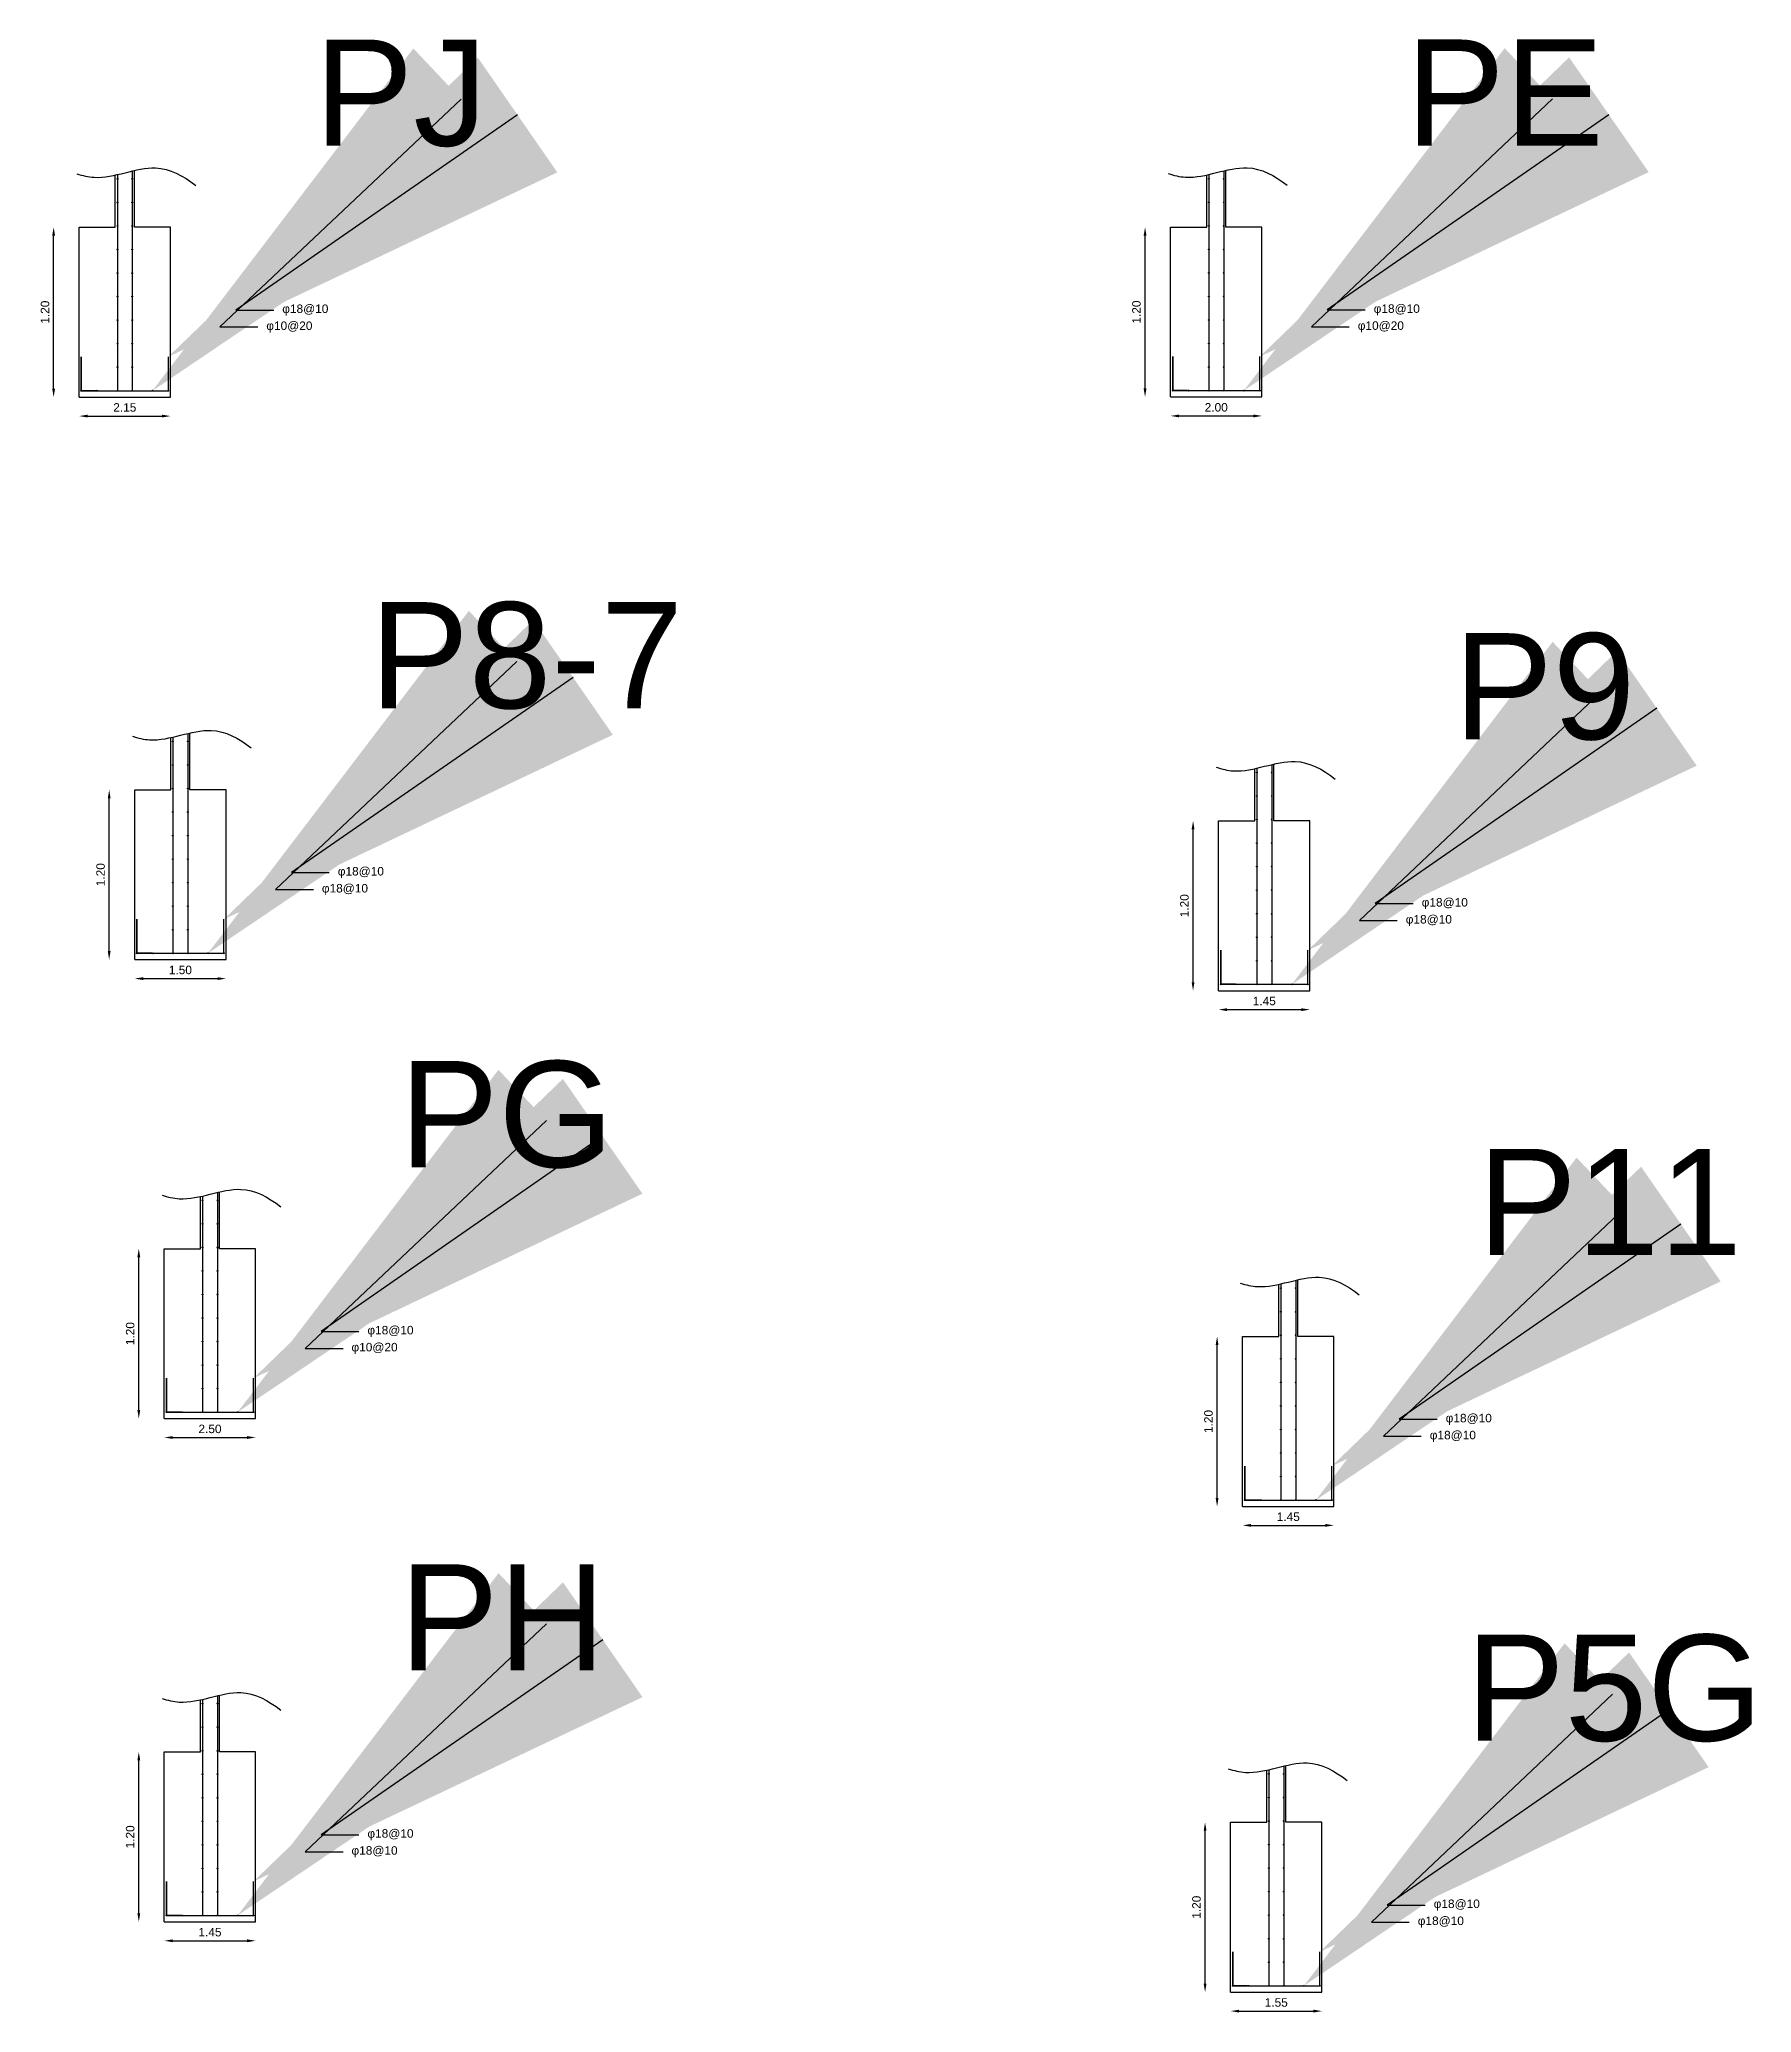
# Model space of a CAD drawing. Header units: millimetres. Extents: x 0 to 225, y -56 to 68.
# Drawn here: x 185.1 to 225.4, y 13.35 to 59.81 of the extents above; entities that cross this region are included whole.
import ezdxf
from ezdxf import colors
from ezdxf.entities.mleader import LeaderData, LeaderLine
from ezdxf.math import Vec2, Vec3

# ---------------------------------------------------------------- set-up
doc = ezdxf.new("R2010")
doc.units = ezdxf.units.MM
for name, color, linetype in [('anotaciones', 7, 'Continuous'), ('enfierradura', 90, 'Continuous'), ('Fundaciones', 6, 'Continuous')]:
    doc.layers.add(name, color=color, linetype=linetype)
doc.styles.get("Standard").update_dxf_attribs({"font": 'arial.ttf'})
doc.dimstyles.new('ISO-25', dxfattribs={"dimtxt": 2.5, "dimasz": 2.5, "dimexe": 1.25, "dimexo": 0.625, "dimtad": 1, "dimtxsty": 'Standard', "dimcen": 2.5, "dimadec": 0, "dimazin": 0, "dimtfac": 1, "dimtmove": 0, "dimatfit": 3, "dimfxl": 1, "dimarcsym": 0})

msp = doc.modelspace()

# ---------------------------------------------------------------- texts
at = {"layer": 'anotaciones', "char_height": 2.5, "attachment_point": 1}
for s, width, insert in [('PJ', 0.73227, (191.567, 59.809)), ('PE', 0.73227, (217.261, 59.812)), ('P8-7', 2.5, (192.875, 46.564)), ('P9', 0.73227, (218.392, 45.833)), ('PG', 0.73227, (193.572, 35.759)), ('P11', 0.73227, (218.957, 33.69)), ('PH', 0.73227, (193.572, 23.908)), ('P5G', 0.73227, (218.674, 22.252))]:
    msp.add_mtext_dynamic_manual_height_columns(s, width=width, gutter_width=12.5, heights=[0], dxfattribs=dict(at, insert=insert))

# ---------------------------------------------------------------- blocks, each defined once
blk = doc.blocks.new('*U117')
at = {"layer": 'enfierradura'}
for centre in [(0, 0), (0, -0.349)]:
    blk.add_circle(centre, 0.01, dxfattribs=at)
blk = doc.blocks.new('*U118')
at = {"layer": 'enfierradura', "color": 0, "linetype": 'ByBlock', "lineweight": -2, "transparency": 16777216, "rotation": 90}
for p in [(186.93, 56.529), (186.93, 55.974), (186.93, 55.42), (186.93, 54.866), (186.93, 54.312), (186.93, 53.757), (186.93, 53.203), (186.93, 52.649), (186.93, 52.095), (186.93, 51.541)]:
    blk.add_blockref('*U117', p, dxfattribs=at)
blk = doc.blocks.new('*D119')
at = {"layer": 'anotaciones', "color": 0, "lineweight": -2, "transparency": 16777216}
blk.add_line((185.429, 51.591), (185.429, 55.191), dxfattribs=at)
at = {"layer": 'anotaciones', "color": 0, "transparency": 16777216}
for points in [[(185.396, 55.191), (185.463, 55.191), (185.429, 55.391)], [(185.396, 51.591), (185.463, 51.591), (185.429, 51.391)]]:
    blk.add_solid(points, dxfattribs=at)
at = {"layer": 'anotaciones', "color": 0, "transparency": 16777216, "insert": (185.227, 53.391), "char_height": 0.2, "width": 0.13834, "attachment_point": 5, "rotation": 90}
blk.add_mtext('1.20', dxfattribs=at)
blk = doc.blocks.new('*D120')
at = {"layer": 'anotaciones', "color": 0, "lineweight": -2, "transparency": 16777216}
blk.add_line((186.23, 50.944), (187.98, 50.944), dxfattribs=at)
at = {"layer": 'anotaciones', "color": 0, "transparency": 16777216}
for points in [[(186.23, 50.978), (186.23, 50.911), (186.03, 50.944)], [(187.98, 50.978), (187.98, 50.911), (188.18, 50.944)]]:
    blk.add_solid(points, dxfattribs=at)
at = {"layer": 'anotaciones', "color": 0, "transparency": 16777216, "insert": (187.105, 51.147), "char_height": 0.2, "attachment_point": 5}
blk.add_mtext('2.15', dxfattribs=at)
blk = doc.blocks.new('*U125')
at = {"layer": 'enfierradura'}
for centre in [(0, 0), (0, -0.349)]:
    blk.add_circle(centre, 0.01, dxfattribs=at)
blk = doc.blocks.new('*U126')
at = {"layer": 'enfierradura', "color": 0, "linetype": 'ByBlock', "lineweight": -2, "transparency": 16777216, "rotation": 90}
for p in [(188.238, 43.284), (188.238, 42.729), (188.238, 42.175), (188.238, 41.621), (188.238, 41.067), (188.238, 40.512), (188.238, 39.958), (188.238, 39.404), (188.238, 38.85), (188.238, 38.296)]:
    blk.add_blockref('*U125', p, dxfattribs=at)
blk = doc.blocks.new('*D127')
at = {"layer": 'anotaciones', "color": 0, "lineweight": -2, "transparency": 16777216}
blk.add_line((186.737, 38.346), (186.737, 41.946), dxfattribs=at)
at = {"layer": 'anotaciones', "color": 0, "transparency": 16777216}
for points in [[(186.704, 41.946), (186.77, 41.946), (186.737, 42.146)], [(186.704, 38.346), (186.77, 38.346), (186.737, 38.146)]]:
    blk.add_solid(points, dxfattribs=at)
at = {"layer": 'anotaciones', "color": 0, "transparency": 16777216, "insert": (186.535, 40.146), "char_height": 0.2, "width": 0.13834, "attachment_point": 5, "rotation": 90}
blk.add_mtext('1.20', dxfattribs=at)
blk = doc.blocks.new('*D128')
at = {"layer": 'anotaciones', "color": 0, "lineweight": -2, "transparency": 16777216}
blk.add_line((187.538, 37.699), (189.288, 37.699), dxfattribs=at)
at = {"layer": 'anotaciones', "color": 0, "transparency": 16777216}
for points in [[(187.538, 37.733), (187.538, 37.666), (187.338, 37.699)], [(189.288, 37.733), (189.288, 37.666), (189.488, 37.699)]]:
    blk.add_solid(points, dxfattribs=at)
at = {"layer": 'anotaciones', "color": 0, "transparency": 16777216, "insert": (188.413, 37.902), "char_height": 0.2, "attachment_point": 5}
blk.add_mtext('1.50', dxfattribs=at)
blk = doc.blocks.new('*U133')
at = {"layer": 'enfierradura'}
for centre in [(0, 0), (0, -0.349)]:
    blk.add_circle(centre, 0.01, dxfattribs=at)
blk = doc.blocks.new('*U134')
at = {"layer": 'enfierradura', "color": 0, "linetype": 'ByBlock', "lineweight": -2, "transparency": 16777216, "rotation": 90}
for p in [(188.935, 32.478), (188.935, 31.924), (188.935, 31.37), (188.935, 30.816), (188.935, 30.262), (188.935, 29.707), (188.935, 29.153), (188.935, 28.599), (188.935, 28.045), (188.935, 27.49)]:
    blk.add_blockref('*U133', p, dxfattribs=at)
blk = doc.blocks.new('*D135')
at = {"layer": 'anotaciones', "color": 0, "lineweight": -2, "transparency": 16777216}
blk.add_line((187.434, 27.54), (187.434, 31.14), dxfattribs=at)
at = {"layer": 'anotaciones', "color": 0, "transparency": 16777216}
for points in [[(187.401, 31.14), (187.468, 31.14), (187.434, 31.34)], [(187.401, 27.54), (187.468, 27.54), (187.434, 27.34)]]:
    blk.add_solid(points, dxfattribs=at)
at = {"layer": 'anotaciones', "color": 0, "transparency": 16777216, "insert": (187.232, 29.34), "char_height": 0.2, "width": 0.13834, "attachment_point": 5, "rotation": 90}
blk.add_mtext('1.20', dxfattribs=at)
blk = doc.blocks.new('*D136')
at = {"layer": 'anotaciones', "color": 0, "lineweight": -2, "transparency": 16777216}
blk.add_line((188.235, 26.894), (189.985, 26.894), dxfattribs=at)
at = {"layer": 'anotaciones', "color": 0, "transparency": 16777216}
for points in [[(188.235, 26.928), (188.235, 26.861), (188.035, 26.894)], [(189.985, 26.928), (189.985, 26.861), (190.185, 26.894)]]:
    blk.add_solid(points, dxfattribs=at)
at = {"layer": 'anotaciones', "color": 0, "transparency": 16777216, "insert": (189.11, 27.096), "char_height": 0.2, "attachment_point": 5}
blk.add_mtext('2.50', dxfattribs=at)
blk = doc.blocks.new('*U141')
at = {"layer": 'enfierradura'}
for centre in [(0, 0), (0, -0.349)]:
    blk.add_circle(centre, 0.01, dxfattribs=at)
blk = doc.blocks.new('*U142')
at = {"layer": 'enfierradura', "color": 0, "linetype": 'ByBlock', "lineweight": -2, "transparency": 16777216, "rotation": 90}
for p in [(188.935, 20.628), (188.935, 20.073), (188.935, 19.519), (188.935, 18.965), (188.935, 18.411), (188.935, 17.857), (188.935, 17.302), (188.935, 16.748), (188.935, 16.194), (188.935, 15.64)]:
    blk.add_blockref('*U141', p, dxfattribs=at)
blk = doc.blocks.new('*D143')
at = {"layer": 'anotaciones', "color": 0, "lineweight": -2, "transparency": 16777216}
blk.add_line((187.434, 15.69), (187.434, 19.29), dxfattribs=at)
at = {"layer": 'anotaciones', "color": 0, "transparency": 16777216}
for points in [[(187.401, 19.29), (187.468, 19.29), (187.434, 19.49)], [(187.401, 15.69), (187.468, 15.69), (187.434, 15.49)]]:
    blk.add_solid(points, dxfattribs=at)
at = {"layer": 'anotaciones', "color": 0, "transparency": 16777216, "insert": (187.232, 17.49), "char_height": 0.2, "width": 0.13834, "attachment_point": 5, "rotation": 90}
blk.add_mtext('1.20', dxfattribs=at)
blk = doc.blocks.new('*D144')
at = {"layer": 'anotaciones', "color": 0, "lineweight": -2, "transparency": 16777216}
blk.add_line((188.235, 15.044), (189.985, 15.044), dxfattribs=at)
at = {"layer": 'anotaciones', "color": 0, "transparency": 16777216}
for points in [[(188.235, 15.077), (188.235, 15.01), (188.035, 15.044)], [(189.985, 15.077), (189.985, 15.01), (190.185, 15.044)]]:
    blk.add_solid(points, dxfattribs=at)
at = {"layer": 'anotaciones', "color": 0, "transparency": 16777216, "insert": (189.11, 15.246), "char_height": 0.2, "attachment_point": 5}
blk.add_mtext('1.45', dxfattribs=at)
blk = doc.blocks.new('*U149')
at = {"layer": 'enfierradura'}
for centre in [(0, 0), (0, -0.349)]:
    blk.add_circle(centre, 0.01, dxfattribs=at)
blk = doc.blocks.new('*U150')
at = {"layer": 'enfierradura', "color": 0, "linetype": 'ByBlock', "lineweight": -2, "transparency": 16777216, "rotation": 90}
for p in [(212.625, 56.532), (212.625, 55.978), (212.625, 55.423), (212.625, 54.869), (212.625, 54.315), (212.625, 53.761), (212.625, 53.207), (212.625, 52.652), (212.625, 52.098), (212.625, 51.544)]:
    blk.add_blockref('*U149', p, dxfattribs=at)
blk = doc.blocks.new('*D151')
at = {"layer": 'anotaciones', "color": 0, "lineweight": -2, "transparency": 16777216}
blk.add_line((211.124, 51.594), (211.124, 55.194), dxfattribs=at)
at = {"layer": 'anotaciones', "color": 0, "transparency": 16777216}
for points in [[(211.09, 55.194), (211.157, 55.194), (211.124, 55.394)], [(211.09, 51.594), (211.157, 51.594), (211.124, 51.394)]]:
    blk.add_solid(points, dxfattribs=at)
at = {"layer": 'anotaciones', "color": 0, "transparency": 16777216, "insert": (210.922, 53.394), "char_height": 0.2, "width": 0.13834, "attachment_point": 5, "rotation": 90}
blk.add_mtext('1.20', dxfattribs=at)
blk = doc.blocks.new('*D152')
at = {"layer": 'anotaciones', "color": 0, "lineweight": -2, "transparency": 16777216}
blk.add_line((211.924, 50.948), (213.674, 50.948), dxfattribs=at)
at = {"layer": 'anotaciones', "color": 0, "transparency": 16777216}
for points in [[(211.924, 50.981), (211.924, 50.914), (211.724, 50.948)], [(213.674, 50.981), (213.674, 50.914), (213.874, 50.948)]]:
    blk.add_solid(points, dxfattribs=at)
at = {"layer": 'anotaciones', "color": 0, "transparency": 16777216, "insert": (212.799, 51.15), "char_height": 0.2, "attachment_point": 5}
blk.add_mtext('2.00', dxfattribs=at)
blk = doc.blocks.new('*U157')
at = {"layer": 'enfierradura'}
for centre in [(0, 0), (0, -0.349)]:
    blk.add_circle(centre, 0.01, dxfattribs=at)
blk = doc.blocks.new('*U158')
at = {"layer": 'enfierradura', "color": 0, "linetype": 'ByBlock', "lineweight": -2, "transparency": 16777216, "rotation": 90}
for p in [(213.755, 42.553), (213.755, 41.999), (213.755, 41.444), (213.755, 40.89), (213.755, 40.336), (213.755, 39.782), (213.755, 39.227), (213.755, 38.673), (213.755, 38.119), (213.755, 37.565)]:
    blk.add_blockref('*U157', p, dxfattribs=at)
blk = doc.blocks.new('*D159')
at = {"layer": 'anotaciones', "color": 0, "lineweight": -2, "transparency": 16777216}
blk.add_line((212.254, 37.615), (212.254, 41.215), dxfattribs=at)
at = {"layer": 'anotaciones', "color": 0, "transparency": 16777216}
for points in [[(212.22, 41.215), (212.287, 41.215), (212.254, 41.415)], [(212.22, 37.615), (212.287, 37.615), (212.254, 37.415)]]:
    blk.add_solid(points, dxfattribs=at)
at = {"layer": 'anotaciones', "color": 0, "transparency": 16777216, "insert": (212.052, 39.415), "char_height": 0.2, "width": 0.13834, "attachment_point": 5, "rotation": 90}
blk.add_mtext('1.20', dxfattribs=at)
blk = doc.blocks.new('*D160')
at = {"layer": 'anotaciones', "color": 0, "lineweight": -2, "transparency": 16777216}
blk.add_line((213.055, 36.969), (214.805, 36.969), dxfattribs=at)
at = {"layer": 'anotaciones', "color": 0, "transparency": 16777216}
for points in [[(213.055, 37.002), (213.055, 36.935), (212.855, 36.969)], [(214.805, 37.002), (214.805, 36.935), (215.005, 36.969)]]:
    blk.add_solid(points, dxfattribs=at)
at = {"layer": 'anotaciones', "color": 0, "transparency": 16777216, "insert": (213.93, 37.171), "char_height": 0.2, "attachment_point": 5}
blk.add_mtext('1.45', dxfattribs=at)
blk = doc.blocks.new('*U166')
at = {"layer": 'enfierradura'}
for centre in [(0, 0), (0, -0.349)]:
    blk.add_circle(centre, 0.01, dxfattribs=at)
blk = doc.blocks.new('*U165')
at = {"layer": 'enfierradura', "color": 0, "linetype": 'ByBlock', "lineweight": -2, "transparency": 16777216, "rotation": 90}
for p in [(214.32, 30.409), (214.32, 29.855), (214.32, 29.301), (214.32, 28.747), (214.32, 28.192), (214.32, 27.638), (214.32, 27.084), (214.32, 26.53), (214.32, 25.976), (214.32, 25.421)]:
    blk.add_blockref('*U166', p, dxfattribs=at)
blk = doc.blocks.new('*D167')
at = {"layer": 'anotaciones', "color": 0, "lineweight": -2, "transparency": 16777216}
blk.add_line((212.819, 25.471), (212.819, 29.071), dxfattribs=at)
at = {"layer": 'anotaciones', "color": 0, "transparency": 16777216}
for points in [[(212.785, 29.071), (212.852, 29.071), (212.819, 29.271)], [(212.785, 25.471), (212.852, 25.471), (212.819, 25.271)]]:
    blk.add_solid(points, dxfattribs=at)
at = {"layer": 'anotaciones', "color": 0, "transparency": 16777216, "insert": (212.617, 27.271), "char_height": 0.2, "width": 0.13834, "attachment_point": 5, "rotation": 90}
blk.add_mtext('1.20', dxfattribs=at)
blk = doc.blocks.new('*D168')
at = {"layer": 'anotaciones', "color": 0, "lineweight": -2, "transparency": 16777216}
blk.add_line((213.62, 24.825), (215.37, 24.825), dxfattribs=at)
at = {"layer": 'anotaciones', "color": 0, "transparency": 16777216}
for points in [[(213.62, 24.859), (213.62, 24.792), (213.42, 24.825)], [(215.37, 24.859), (215.37, 24.792), (215.57, 24.825)]]:
    blk.add_solid(points, dxfattribs=at)
at = {"layer": 'anotaciones', "color": 0, "transparency": 16777216, "insert": (214.495, 25.027), "char_height": 0.2, "attachment_point": 5}
blk.add_mtext('1.45', dxfattribs=at)
blk = doc.blocks.new('*U173')
at = {"layer": 'enfierradura'}
for centre in [(0, 0), (0, -0.349)]:
    blk.add_circle(centre, 0.01, dxfattribs=at)
blk = doc.blocks.new('*U174')
at = {"layer": 'enfierradura', "color": 0, "linetype": 'ByBlock', "lineweight": -2, "transparency": 16777216, "rotation": 90}
for p in [(214.037, 18.972), (214.037, 18.418), (214.037, 17.863), (214.037, 17.309), (214.037, 16.755), (214.037, 16.201), (214.037, 15.646), (214.037, 15.092), (214.037, 14.538), (214.037, 13.984)]:
    blk.add_blockref('*U173', p, dxfattribs=at)
blk = doc.blocks.new('*D175')
at = {"layer": 'anotaciones', "color": 0, "lineweight": -2, "transparency": 16777216}
blk.add_line((212.536, 14.034), (212.536, 17.634), dxfattribs=at)
at = {"layer": 'anotaciones', "color": 0, "transparency": 16777216}
for points in [[(212.503, 17.634), (212.57, 17.634), (212.536, 17.834)], [(212.503, 14.034), (212.57, 14.034), (212.536, 13.834)]]:
    blk.add_solid(points, dxfattribs=at)
at = {"layer": 'anotaciones', "color": 0, "transparency": 16777216, "insert": (212.334, 15.834), "char_height": 0.2, "width": 0.13834, "attachment_point": 5, "rotation": 90}
blk.add_mtext('1.20', dxfattribs=at)
blk = doc.blocks.new('*D176')
at = {"layer": 'anotaciones', "color": 0, "lineweight": -2, "transparency": 16777216}
blk.add_line((213.337, 13.388), (215.087, 13.388), dxfattribs=at)
at = {"layer": 'anotaciones', "color": 0, "transparency": 16777216}
for points in [[(213.337, 13.421), (213.337, 13.354), (213.137, 13.388)], [(215.087, 13.421), (215.087, 13.354), (215.287, 13.388)]]:
    blk.add_solid(points, dxfattribs=at)
at = {"layer": 'anotaciones', "color": 0, "transparency": 16777216, "insert": (214.212, 13.59), "char_height": 0.2, "attachment_point": 5}
blk.add_mtext('1.55', dxfattribs=at)

# ---------------------------------------------------------------- dimensions: what is measured, and where the dimension line sits
at = {"layer": 'anotaciones'}
for base, p1, p2, picture, middle in [((185.429, 55.391), (186.03, 51.391), (186.03, 55.391), '*D119', (185.227, 53.391)), ((211.124, 55.394), (211.724, 51.394), (211.724, 55.394), '*D151', (210.922, 53.394)), ((186.737, 42.146), (187.338, 38.146), (187.338, 42.146), '*D127', (186.535, 40.146)), ((212.254, 41.415), (212.855, 37.415), (212.855, 41.415), '*D159', (212.052, 39.415)), ((187.434, 31.34), (188.035, 27.34), (188.035, 31.34), '*D135', (187.232, 29.34)), ((212.819, 29.271), (213.42, 25.271), (213.42, 29.271), '*D167', (212.617, 27.271)), ((187.434, 19.49), (188.035, 15.49), (188.035, 19.49), '*D143', (187.232, 17.49)), ((212.536, 17.834), (213.137, 13.834), (213.137, 17.834), '*D175', (212.334, 15.834))]:
    dim = msp.add_linear_dim(base=base, p1=p1, p2=p2, angle=90, text='1.20', dimstyle='ISO-25', override={"dimtxt": 0.2, "dimasz": 0.2, "dimgap": 0.1, "dimse1": 1, "dimse2": 1}, dxfattribs=at)
    dim.commit()
    dim.dimension.update_dxf_attribs({"geometry": picture, "text_midpoint": middle})
for base, p1, p2, text, picture, middle in [((188.18, 50.944), (186.03, 51.391), (188.18, 51.391), '2.15', '*D120', (187.105, 51.147)), ((213.874, 50.948), (211.724, 51.394), (213.874, 51.394), '2.00', '*D152', (212.799, 51.15)), ((189.488, 37.699), (187.338, 38.146), (189.488, 38.146), '1.50', '*D128', (188.413, 37.902)), ((215.005, 36.969), (212.855, 37.415), (215.005, 37.415), '1.45', '*D160', (213.93, 37.171)), ((190.185, 26.894), (188.035, 27.34), (190.185, 27.34), '2.50', '*D136', (189.11, 27.096)), ((215.57, 24.825), (213.42, 25.271), (215.57, 25.271), '1.45', '*D168', (214.495, 25.027)), ((190.185, 15.044), (188.035, 15.49), (190.185, 15.49), '1.45', '*D144', (189.11, 15.246)), ((215.287, 13.388), (213.137, 13.834), (215.287, 13.834), '1.55', '*D176', (214.212, 13.59))]:
    dim = msp.add_linear_dim(base=base, p1=p1, p2=p2, text=text, dimstyle='ISO-25', override={"dimtxt": 0.2, "dimasz": 0.2, "dimgap": 0.1, "dimse1": 1, "dimse2": 1}, dxfattribs=at)
    dim.commit()
    dim.dimension.update_dxf_attribs({"geometry": picture, "text_midpoint": middle})

# ---------------------------------------------------------------- linework, layer by layer
at = {"layer": 'enfierradura'}
for points in [[(187.28, 56.715), (187.28, 51.541)], [(212.974, 56.718), (212.974, 51.544)], [(186.93, 56.63), (186.93, 51.541)], [(212.625, 56.633), (212.625, 51.544)], [(186.43, 51.541), (186.08, 51.541), (186.08, 52.341), (186.08, 51.541), (188.13, 51.541), (188.13, 52.341)], [(212.124, 51.544), (211.774, 51.544), (211.774, 52.344), (211.774, 51.544), (213.824, 51.544), (213.824, 52.344)], [(188.238, 43.385), (188.238, 38.296)], [(188.588, 43.47), (188.588, 38.296)], [(213.755, 42.654), (213.755, 37.565)], [(214.104, 42.739), (214.104, 37.565)], [(187.738, 38.296), (187.388, 38.296), (187.388, 39.096), (187.388, 38.296), (189.438, 38.296), (189.438, 39.096)], [(213.255, 37.565), (212.905, 37.565), (212.905, 38.365), (212.905, 37.565), (214.955, 37.565), (214.955, 38.365)], [(188.935, 32.58), (188.935, 27.49)], [(189.285, 32.665), (189.285, 27.49)], [(214.32, 30.511), (214.32, 25.421)], [(214.669, 30.596), (214.669, 25.421)], [(188.435, 27.49), (188.085, 27.49), (188.085, 28.29), (188.085, 27.49), (190.135, 27.49), (190.135, 28.29)], [(213.82, 25.421), (213.47, 25.421), (213.47, 26.221), (213.47, 25.421), (215.52, 25.421), (215.52, 26.221)], [(188.935, 20.729), (188.935, 15.64)], [(189.285, 20.814), (189.285, 15.64)], [(214.037, 19.073), (214.037, 13.984)], [(214.387, 19.158), (214.387, 13.984)], [(188.435, 15.64), (188.085, 15.64), (188.085, 16.44), (188.085, 15.64), (190.135, 15.64), (190.135, 16.44)], [(213.537, 13.984), (213.187, 13.984), (213.187, 14.784), (213.187, 13.984), (215.237, 13.984), (215.237, 14.784)]]:
    msp.add_lwpolyline(points, dxfattribs=at)
for centre in [(186.08, 51.541), (186.455, 51.541), (187.755, 51.541), (188.13, 51.541), (211.774, 51.544), (212.149, 51.544), (213.449, 51.544), (213.824, 51.544), (187.388, 38.296), (187.763, 38.296), (189.063, 38.296), (189.438, 38.296), (212.905, 37.565), (213.28, 37.565), (214.58, 37.565), (214.955, 37.565), (188.085, 27.49), (188.46, 27.49), (189.76, 27.49), (190.135, 27.49), (213.47, 25.421), (213.845, 25.421), (215.145, 25.421), (215.52, 25.421), (188.085, 15.64), (188.46, 15.64), (189.76, 15.64), (190.135, 15.64), (213.187, 13.984), (213.562, 13.984), (214.862, 13.984), (215.237, 13.984)]:
    msp.add_circle(centre, 0.01, dxfattribs=at)
at = {"layer": 'Fundaciones'}
for points in [[(186.03, 51.391), (188.18, 51.391), (188.18, 55.391), (187.33, 55.391), (187.33, 56.726)], [(211.724, 51.394), (213.874, 51.394), (213.874, 55.394), (213.024, 55.394), (213.024, 56.73)], [(186.03, 51.391), (186.03, 55.391), (186.88, 55.391), (186.88, 56.619)], [(211.724, 51.394), (211.724, 55.394), (212.575, 55.394), (212.575, 56.622)], [(187.338, 38.146), (189.488, 38.146), (189.488, 42.146), (188.638, 42.146), (188.638, 43.481)], [(187.338, 38.146), (187.338, 42.146), (188.188, 42.146), (188.188, 43.374)], [(212.855, 37.415), (215.005, 37.415), (215.005, 41.415), (214.154, 41.415), (214.154, 42.751)], [(212.855, 37.415), (212.855, 41.415), (213.705, 41.415), (213.705, 42.643)], [(188.035, 27.34), (190.185, 27.34), (190.185, 31.34), (189.335, 31.34), (189.335, 32.676)], [(188.035, 27.34), (188.035, 31.34), (188.885, 31.34), (188.885, 32.569)], [(213.42, 25.271), (215.57, 25.271), (215.57, 29.271), (214.719, 29.271), (214.719, 30.607)], [(213.42, 25.271), (213.42, 29.271), (214.27, 29.271), (214.27, 30.5)], [(188.035, 15.49), (190.185, 15.49), (190.185, 19.49), (189.335, 19.49), (189.335, 20.825)], [(188.035, 15.49), (188.035, 19.49), (188.885, 19.49), (188.885, 20.718)], [(213.137, 13.834), (215.287, 13.834), (215.287, 17.834), (214.437, 17.834), (214.437, 19.17)], [(213.137, 13.834), (213.137, 17.834), (213.987, 17.834), (213.987, 19.062)]]:
    msp.add_lwpolyline(points, dxfattribs=at)
for points in [[(185.976, 56.649), (186.109, 56.607), (186.713, 56.463), (187.746, 57.002), (188.477, 56.607), (188.774, 56.375)], [(211.67, 56.653), (211.803, 56.611), (212.407, 56.466), (213.441, 57.005), (214.171, 56.61), (214.468, 56.379)], [(187.283, 43.404), (187.417, 43.362), (188.02, 43.218), (189.054, 43.757), (189.784, 43.362), (190.082, 43.13)], [(212.8, 42.674), (212.934, 42.631), (213.537, 42.487), (214.571, 43.026), (215.301, 42.631), (215.598, 42.399)], [(187.981, 32.599), (188.114, 32.557), (188.718, 32.413), (189.751, 32.952), (190.482, 32.556), (190.779, 32.325)], [(213.365, 30.53), (213.499, 30.488), (214.102, 30.344), (215.136, 30.883), (215.866, 30.487), (216.163, 30.256)], [(187.981, 20.749), (188.114, 20.706), (188.718, 20.562), (189.751, 21.101), (190.482, 20.706), (190.779, 20.474)], [(213.083, 19.093), (213.216, 19.05), (213.82, 18.906), (214.853, 19.445), (215.584, 19.05), (215.881, 18.818)]]:
    msp.add_open_spline(points, degree=3, knots=[1.097827, 1.097827, 1.097827, 1.097827, 1.516804, 2.983456, 4.060452, 4.060452, 4.060452, 4.060452], dxfattribs=at)

# ---------------------------------------------------------------- block references
at = {"layer": 'enfierradura'}
for name in ['*U118', '*U150', '*U126', '*U158', '*U134', '*U165', '*U142', '*U174']:
    msp.add_blockref(name, (0, 0), dxfattribs=at)

msp.set_redraw_order([(e.dxf.handle, doc.entitydb.next_handle()) for e in msp.query("TEXT MTEXT ATTDEF DIMENSION ARC_DIMENSION")])  # texts and dimensions are drawn at this point

# ---------------------------------------------------------------- leaders
at = {"layer": 'anotaciones'}
ml = msp.add_multileader_mtext('Standard', dxfattribs=at)
ml.set_content('φ10@20', color=256)
ml.set_leader_properties()
ml.build(insert=Vec2(0, 0))
ml.multileader.update_dxf_attribs({"arrow_head_size": 10})
ctx = ml.context
ctx.base_point, ctx.char_height, ctx.arrow_head_size, ctx.landing_gap_size, ctx.plane_origin = Vec3(190.236, 53.042), 0.2, 10, 0.2, Vec3(187.765, 51.637)
notes = []
notes.append((ctx, [(0, (1, 1, 0), (189.345, 53.042), (1, 0), 0.892, [(0, [(187.755, 51.541)], 0, [])])]))
ctx.mtext.insert, ctx.mtext.width, ctx.mtext.defined_height, ctx.mtext.line_spacing_factor, ctx.mtext.flow_direction = Vec3(190.436, 53.172), 0.96647, 0.411, 0.5, 5
ml = msp.add_multileader_mtext('Standard', dxfattribs=at)
ml.set_content('φ10@20', color=256)
ml.set_leader_properties()
ml.build(insert=Vec2(0, 0))
ml.multileader.update_dxf_attribs({"arrow_head_size": 10})
ctx = ml.context
ctx.base_point, ctx.char_height, ctx.arrow_head_size, ctx.landing_gap_size, ctx.plane_origin = Vec3(215.931, 53.046), 0.2, 10, 0.2, Vec3(213.459, 51.641)
notes.append((ctx, [(0, (1, 1, 0), (215.039, 53.046), (1, 0), 0.892, [(0, [(213.449, 51.544)], 0, [])])]))
ctx.mtext.insert, ctx.mtext.width, ctx.mtext.defined_height, ctx.mtext.line_spacing_factor, ctx.mtext.flow_direction = Vec3(216.131, 53.175), 0.96647, 0.411, 0.5, 5
ml = msp.add_multileader_mtext('Standard', dxfattribs=at)
ml.set_content('φ18@10', color=256)
ml.set_leader_properties()
ml.build(insert=Vec2(0, 0))
ml.multileader.update_dxf_attribs({"arrow_head_size": 10})
ctx = ml.context
ctx.base_point, ctx.char_height, ctx.arrow_head_size, ctx.landing_gap_size, ctx.plane_origin = Vec3(190.611, 53.442), 0.2, 10, 0.2, Vec3(188.14, 52.037)
notes.append((ctx, [(0, (1, 1, 0), (189.72, 53.442), (1, 0), 0.892, [(0, [(188.13, 52.341)], 0, [])])]))
ctx.mtext.insert, ctx.mtext.width, ctx.mtext.defined_height, ctx.mtext.line_spacing_factor, ctx.mtext.flow_direction = Vec3(190.811, 53.572), 0.96647, 0.411, 0.5, 5
ml = msp.add_multileader_mtext('Standard', dxfattribs=at)
ml.set_content('φ18@10', color=256)
ml.set_leader_properties()
ml.build(insert=Vec2(0, 0))
ml.multileader.update_dxf_attribs({"arrow_head_size": 10})
ctx = ml.context
ctx.base_point, ctx.char_height, ctx.arrow_head_size, ctx.landing_gap_size, ctx.plane_origin = Vec3(216.306, 53.446), 0.2, 10, 0.2, Vec3(213.834, 52.041)
notes.append((ctx, [(0, (1, 1, 0), (215.414, 53.446), (1, 0), 0.892, [(0, [(213.824, 52.344)], 0, [])])]))
ctx.mtext.insert, ctx.mtext.width, ctx.mtext.defined_height, ctx.mtext.line_spacing_factor, ctx.mtext.flow_direction = Vec3(216.506, 53.575), 0.96647, 0.411, 0.5, 5
ml = msp.add_multileader_mtext('Standard', dxfattribs=at)
ml.set_content('φ18@10', color=256)
ml.set_leader_properties()
ml.build(insert=Vec2(0, 0))
ml.multileader.update_dxf_attribs({"arrow_head_size": 10})
ctx = ml.context
ctx.base_point, ctx.char_height, ctx.arrow_head_size, ctx.landing_gap_size, ctx.plane_origin = Vec3(191.544, 39.797), 0.2, 10, 0.2, Vec3(189.072, 38.392)
notes.append((ctx, [(0, (1, 1, 0), (190.652, 39.797), (1, 0), 0.892, [(0, [(189.063, 38.296)], 0, [])])]))
ctx.mtext.insert, ctx.mtext.width, ctx.mtext.defined_height, ctx.mtext.line_spacing_factor, ctx.mtext.flow_direction = Vec3(191.744, 39.927), 0.96647, 0.411, 0.5, 5
ml = msp.add_multileader_mtext('Standard', dxfattribs=at)
ml.set_content('φ18@10', color=256)
ml.set_leader_properties()
ml.build(insert=Vec2(0, 0))
ml.multileader.update_dxf_attribs({"arrow_head_size": 10})
ctx = ml.context
ctx.base_point, ctx.char_height, ctx.arrow_head_size, ctx.landing_gap_size, ctx.plane_origin = Vec3(191.919, 40.197), 0.2, 10, 0.2, Vec3(189.447, 38.792)
notes.append((ctx, [(0, (1, 1, 0), (191.027, 40.197), (1, 0), 0.892, [(0, [(189.438, 39.096)], 0, [])])]))
ctx.mtext.insert, ctx.mtext.width, ctx.mtext.defined_height, ctx.mtext.line_spacing_factor, ctx.mtext.flow_direction = Vec3(192.119, 40.327), 0.96647, 0.411, 0.5, 5
ml = msp.add_multileader_mtext('Standard', dxfattribs=at)
ml.set_content('φ18@10', color=256)
ml.set_leader_properties()
ml.build(insert=Vec2(0, 0))
ml.multileader.update_dxf_attribs({"arrow_head_size": 10})
ctx = ml.context
ctx.base_point, ctx.char_height, ctx.arrow_head_size, ctx.landing_gap_size, ctx.plane_origin = Vec3(217.061, 39.067), 0.2, 10, 0.2, Vec3(214.589, 37.662)
notes.append((ctx, [(0, (1, 1, 0), (216.169, 39.067), (1, 0), 0.892, [(0, [(214.58, 37.565)], 0, [])])]))
ctx.mtext.insert, ctx.mtext.width, ctx.mtext.defined_height, ctx.mtext.line_spacing_factor, ctx.mtext.flow_direction = Vec3(217.261, 39.196), 0.96647, 0.411, 0.5, 5
ml = msp.add_multileader_mtext('Standard', dxfattribs=at)
ml.set_content('φ18@10', color=256)
ml.set_leader_properties()
ml.build(insert=Vec2(0, 0))
ml.multileader.update_dxf_attribs({"arrow_head_size": 10})
ctx = ml.context
ctx.base_point, ctx.char_height, ctx.arrow_head_size, ctx.landing_gap_size, ctx.plane_origin = Vec3(217.436, 39.467), 0.2, 10, 0.2, Vec3(214.964, 38.062)
notes.append((ctx, [(0, (1, 1, 0), (216.544, 39.467), (1, 0), 0.892, [(0, [(214.955, 38.365)], 0, [])])]))
ctx.mtext.insert, ctx.mtext.width, ctx.mtext.defined_height, ctx.mtext.line_spacing_factor, ctx.mtext.flow_direction = Vec3(217.636, 39.596), 0.96647, 0.411, 0.5, 5
ml = msp.add_multileader_mtext('Standard', dxfattribs=at)
ml.set_content('φ10@20', color=256)
ml.set_leader_properties()
ml.build(insert=Vec2(0, 0))
ml.multileader.update_dxf_attribs({"arrow_head_size": 10})
ctx = ml.context
ctx.base_point, ctx.char_height, ctx.arrow_head_size, ctx.landing_gap_size, ctx.plane_origin = Vec3(192.241, 28.992), 0.2, 10, 0.2, Vec3(189.77, 27.587)
notes.append((ctx, [(0, (1, 1, 0), (191.35, 28.992), (1, 0), 0.892, [(0, [(189.76, 27.49)], 0, [])])]))
ctx.mtext.insert, ctx.mtext.width, ctx.mtext.defined_height, ctx.mtext.line_spacing_factor, ctx.mtext.flow_direction = Vec3(192.441, 29.122), 0.96647, 0.411, 0.5, 5
ml = msp.add_multileader_mtext('Standard', dxfattribs=at)
ml.set_content('φ18@10', color=256)
ml.set_leader_properties()
ml.build(insert=Vec2(0, 0))
ml.multileader.update_dxf_attribs({"arrow_head_size": 10})
ctx = ml.context
ctx.base_point, ctx.char_height, ctx.arrow_head_size, ctx.landing_gap_size, ctx.plane_origin = Vec3(192.616, 29.392), 0.2, 10, 0.2, Vec3(190.145, 27.987)
notes.append((ctx, [(0, (1, 1, 0), (191.725, 29.392), (1, 0), 0.892, [(0, [(190.135, 28.29)], 0, [])])]))
ctx.mtext.insert, ctx.mtext.width, ctx.mtext.defined_height, ctx.mtext.line_spacing_factor, ctx.mtext.flow_direction = Vec3(192.816, 29.522), 0.96647, 0.411, 0.5, 5
ml = msp.add_multileader_mtext('Standard', dxfattribs=at)
ml.set_content('φ18@10', color=256)
ml.set_leader_properties()
ml.build(insert=Vec2(0, 0))
ml.multileader.update_dxf_attribs({"arrow_head_size": 10})
ctx = ml.context
ctx.base_point, ctx.char_height, ctx.arrow_head_size, ctx.landing_gap_size, ctx.plane_origin = Vec3(217.626, 26.923), 0.2, 10, 0.2, Vec3(215.154, 25.518)
notes.append((ctx, [(0, (1, 1, 0), (216.734, 26.923), (1, 0), 0.892, [(0, [(215.145, 25.421)], 0, [])])]))
ctx.mtext.insert, ctx.mtext.width, ctx.mtext.defined_height, ctx.mtext.line_spacing_factor, ctx.mtext.flow_direction = Vec3(217.826, 27.052), 0.96647, 0.411, 0.5, 5
ml = msp.add_multileader_mtext('Standard', dxfattribs=at)
ml.set_content('φ18@10', color=256)
ml.set_leader_properties()
ml.build(insert=Vec2(0, 0))
ml.multileader.update_dxf_attribs({"arrow_head_size": 10})
ctx = ml.context
ctx.base_point, ctx.char_height, ctx.arrow_head_size, ctx.landing_gap_size, ctx.plane_origin = Vec3(218.001, 27.323), 0.2, 10, 0.2, Vec3(215.529, 25.918)
notes.append((ctx, [(0, (1, 1, 0), (217.109, 27.323), (1, 0), 0.892, [(0, [(215.52, 26.221)], 0, [])])]))
ctx.mtext.insert, ctx.mtext.width, ctx.mtext.defined_height, ctx.mtext.line_spacing_factor, ctx.mtext.flow_direction = Vec3(218.201, 27.452), 0.96647, 0.411, 0.5, 5
ml = msp.add_multileader_mtext('Standard', dxfattribs=at)
ml.set_content('φ18@10', color=256)
ml.set_leader_properties()
ml.build(insert=Vec2(0, 0))
ml.multileader.update_dxf_attribs({"arrow_head_size": 10})
ctx = ml.context
ctx.base_point, ctx.char_height, ctx.arrow_head_size, ctx.landing_gap_size, ctx.plane_origin = Vec3(192.241, 17.141), 0.2, 10, 0.2, Vec3(189.77, 15.736)
notes.append((ctx, [(0, (1, 1, 0), (191.35, 17.141), (1, 0), 0.892, [(0, [(189.76, 15.64)], 0, [])])]))
ctx.mtext.insert, ctx.mtext.width, ctx.mtext.defined_height, ctx.mtext.line_spacing_factor, ctx.mtext.flow_direction = Vec3(192.441, 17.271), 0.96647, 0.411, 0.5, 5
ml = msp.add_multileader_mtext('Standard', dxfattribs=at)
ml.set_content('φ18@10', color=256)
ml.set_leader_properties()
ml.build(insert=Vec2(0, 0))
ml.multileader.update_dxf_attribs({"arrow_head_size": 10})
ctx = ml.context
ctx.base_point, ctx.char_height, ctx.arrow_head_size, ctx.landing_gap_size, ctx.plane_origin = Vec3(192.616, 17.541), 0.2, 10, 0.2, Vec3(190.145, 16.136)
notes.append((ctx, [(0, (1, 1, 0), (191.725, 17.541), (1, 0), 0.892, [(0, [(190.135, 16.44)], 0, [])])]))
ctx.mtext.insert, ctx.mtext.width, ctx.mtext.defined_height, ctx.mtext.line_spacing_factor, ctx.mtext.flow_direction = Vec3(192.816, 17.671), 0.96647, 0.411, 0.5, 5
ml = msp.add_multileader_mtext('Standard', dxfattribs=at)
ml.set_content('φ18@10', color=256)
ml.set_leader_properties()
ml.build(insert=Vec2(0, 0))
ml.multileader.update_dxf_attribs({"arrow_head_size": 10})
ctx = ml.context
ctx.base_point, ctx.char_height, ctx.arrow_head_size, ctx.landing_gap_size, ctx.plane_origin = Vec3(217.343, 15.486), 0.2, 10, 0.2, Vec3(214.872, 14.081)
notes.append((ctx, [(0, (1, 1, 0), (216.451, 15.486), (1, 0), 0.892, [(0, [(214.862, 13.984)], 0, [])])]))
ctx.mtext.insert, ctx.mtext.width, ctx.mtext.defined_height, ctx.mtext.line_spacing_factor, ctx.mtext.flow_direction = Vec3(217.543, 15.615), 0.96647, 0.411, 0.5, 5
ml = msp.add_multileader_mtext('Standard', dxfattribs=at)
ml.set_content('φ18@10', color=256)
ml.set_leader_properties()
ml.build(insert=Vec2(0, 0))
ml.multileader.update_dxf_attribs({"arrow_head_size": 10})
ctx = ml.context
ctx.base_point, ctx.char_height, ctx.arrow_head_size, ctx.landing_gap_size, ctx.plane_origin = Vec3(217.718, 15.886), 0.2, 10, 0.2, Vec3(215.247, 14.481)
notes.append((ctx, [(0, (1, 1, 0), (216.826, 15.886), (1, 0), 0.892, [(0, [(215.237, 14.784)], 0, [])])]))
ctx.mtext.insert, ctx.mtext.width, ctx.mtext.defined_height, ctx.mtext.line_spacing_factor, ctx.mtext.flow_direction = Vec3(217.918, 16.015), 0.96647, 0.411, 0.5, 5
for ctx, leaders in notes:
    for number, flags, end, landing, length, lines in leaders:
        leader = LeaderData()
        leader.index, (leader.has_last_leader_line, leader.has_dogleg_vector, leader.attachment_direction) = number, flags
        leader.last_leader_point, leader.dogleg_vector, leader.dogleg_length = Vec3(end), Vec3(landing), length
        for number, points, colour, breaks in lines:
            line = LeaderLine()
            line.index, line.vertices, line.color, line.breaks = number, Vec3.list(points), colors.encode_raw_color(colour), breaks
            leader.lines.append(line)
        ctx.leaders.append(leader)

doc.saveas('drawing.dxf')
